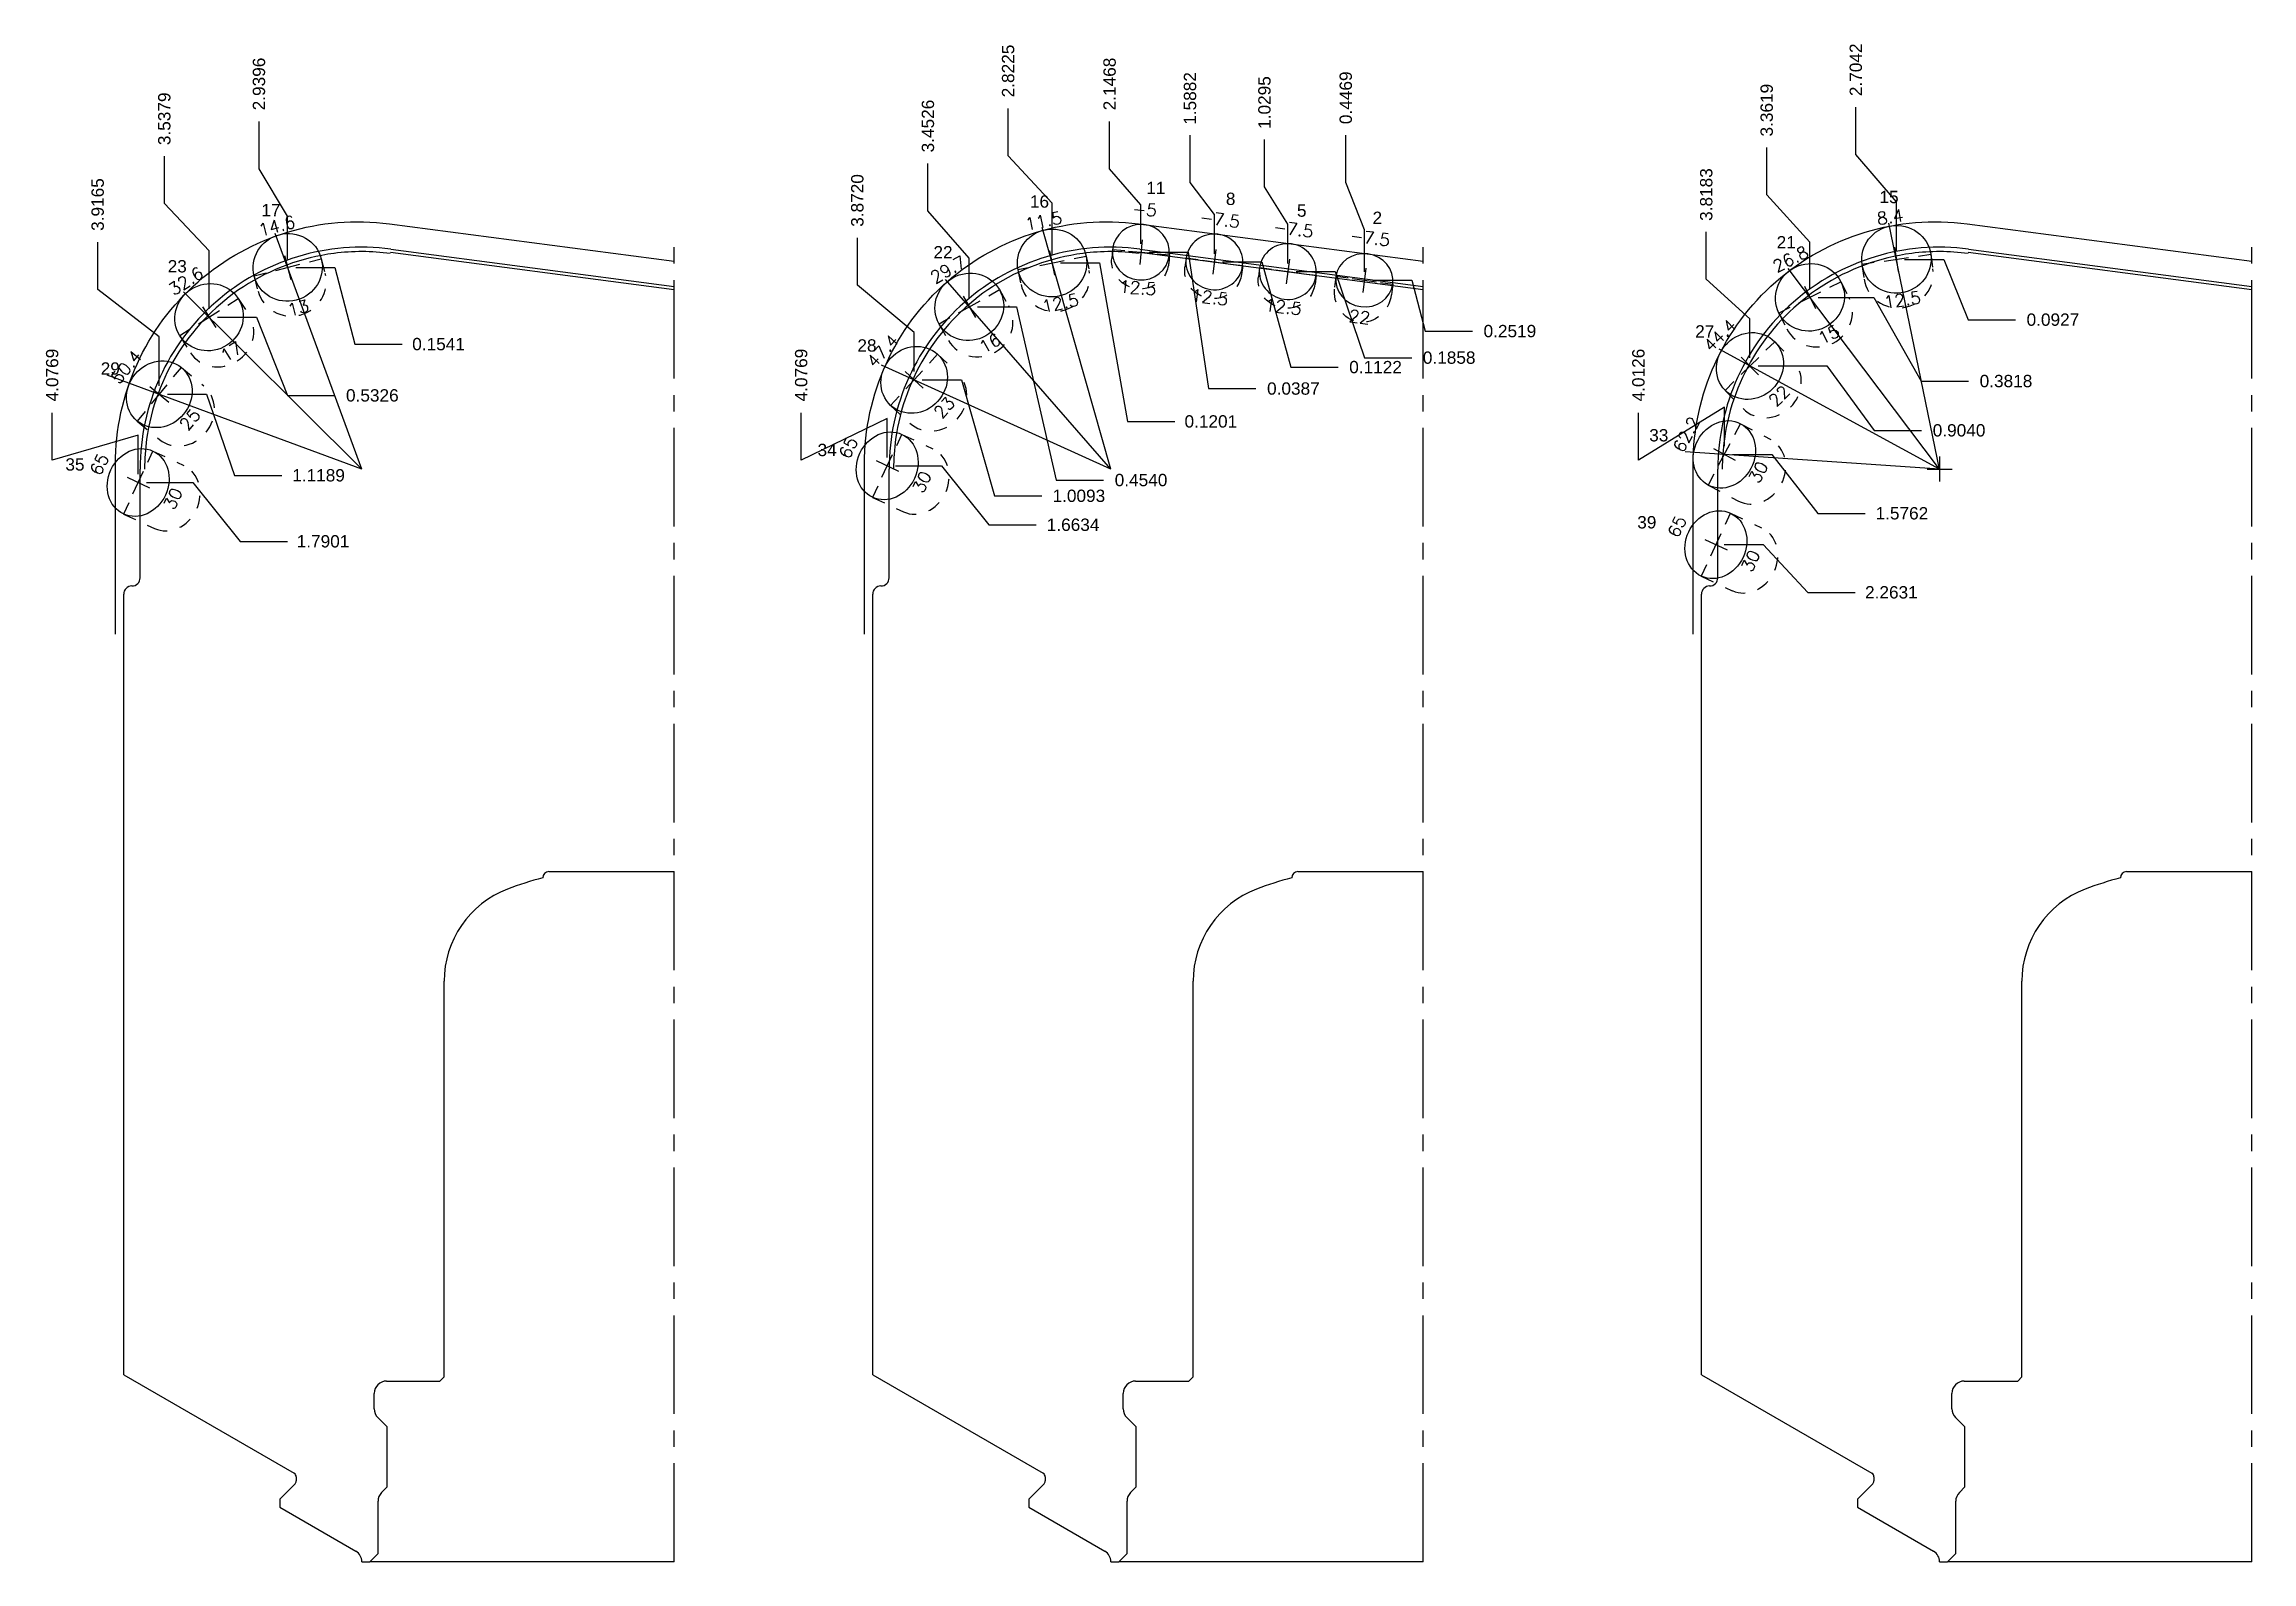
# Model space of a CAD drawing. Header units: inches. Extents: x 63.2 to 103.6, y -3.5 to 25.5.
# Drawn here: x 86.77 to 103.57, y 3.47 to 15.01 of the extents above; entities that cross this region are included whole.
import ezdxf
from ezdxf.enums import TextEntityAlignment as Align

# ---------------------------------------------------------------- set-up
doc = ezdxf.new("R2010")
doc.units = ezdxf.units.IN
doc.header["$MEASUREMENT"] = 0
doc.header["$PDMODE"] = 35
doc.linetypes.add('CENTER2', pattern=[1.125, 0.75, -0.125, 0.125, -0.125])
doc.linetypes.add('HIDDEN2', pattern=[0.1875, 0.125, -0.0625])
doc.layers.get('Defpoints').update_dxf_attribs({"color": 10})
for name, color, linetype, true_color in [('Blade_4', 7, 'Continuous', 0x00cccc), ('Blade_5', 7, 'Continuous', 0x0066cc), ('Blade_6', 7, 'Continuous', 0xc880f5)]:
    doc.layers.add(name, color=color, linetype=linetype, true_color=true_color)
doc.layers.add('CLine', color=5, linetype='CENTER2')
doc.styles.add('RomanS', font='romans')
doc.styles.get("Standard").update_dxf_attribs({"font": 'arial.ttf'})
doc.dimstyles.get("Standard").update_dxf_attribs({"dimtxt": 0.09375, "dimasz": 0.18, "dimexe": 0.18, "dimexo": 0.0625, "dimgap": 0.09, "dimtad": 0, "dimtih": 1, "dimtoh": 1, "dimdec": 4, "dimzin": 0, "dimdsep": 46, "dimtxsty": 'Standard', "dimcen": 0.09, "dimadec": 4, "dimazin": 0, "dimtfac": 1, "dimtdec": 4, "dimtofl": 0, "dimtmove": 0, "dimatfit": 3, "dimfxl": 1, "dimtolj": 1, "dimtzin": 0, "dimarcsym": 0})

msp = doc.modelspace()

# ---------------------------------------------------------------- texts
at = {"layer": 'Blade_4'}
for s, p in [('17', (88.42447, 13.70385)), ('23', (87.71132, 13.27679)), ('29', (87.20173, 12.4991)), ('35', (86.9331, 11.76933))]:
    msp.add_text(s, height=0.09375, dxfattribs=at).set_placement(p)
at = {"layer": 'Blade_5'}
for s, p in [('11', (95.15536, 13.87246)), ('16', (94.27047, 13.76923)), ('8', (95.76136, 13.78988)), ('5', (96.30194, 13.70041)), ('2', (96.87695, 13.64535)), ('22', (93.53665, 13.38346)), ('28', (92.9582, 12.6746)), ('34', (92.65503, 11.87961))]:
    msp.add_text(s, height=0.09375, dxfattribs=at).set_placement(p)
at = {"layer": 'Blade_6'}
for s, p in [('15', (100.73323, 13.80364)), ('21', (99.95122, 13.45917)), ('27', (99.33145, 12.78127)), ('33', (98.9818, 11.9915)), ('39', (98.89064, 11.32939))]:
    msp.add_text(s, height=0.09375, dxfattribs=at).set_placement(p)

# ---------------------------------------------------------------- blocks, each defined once
blk = doc.blocks.new('CMark')
at = {"layer": 'CLine'}
for p, q in [((-0.094, 0), (0.094, 0)), ((0, 0.094), (0, -0.094))]:
    blk.add_line(p, q, dxfattribs=at)
blk = doc.blocks.new('1313@13')
for p, q in [((-0.17, 0), (-0.265, 0)), ((0.171, 0), (0.264, 0))]:
    blk.add_line(p, q)
at = {"color": 8, "linetype": 'HIDDEN2', "ltscale": 0.5}
blk.add_line((-0.265, 0), (-0.265, -0.117), dxfattribs=at)
at = {"color": 8, "linetype": 'HIDDEN2', "ltscale": 0.5, "flags": 128}
blk.add_lwpolyline([(0.264, 0), (0.264, -0.117)], dxfattribs=at)
blk.add_ellipse((0, 0), major_axis=(0.264, 0), ratio=0.974367)
at = {"color": 8, "linetype": 'HIDDEN2', "ltscale": 0.5}
blk.add_ellipse((0, -0.117), major_axis=(0.264, 0), ratio=0.974367, start_param=3.141593, end_param=6.283185, dxfattribs=at)
blk.add_blockref('CMark', (0, 0))
at = {"style": 'RomanS'}
blk.add_text('13', height=0.094, dxfattribs=at).set_placement((0, -0.318), align=Align.MIDDLE_CENTER)
blk.add_attdef('ANG', text='', height=0.094, dxfattribs=at).set_placement((0, 0.251), align=Align.BOTTOM_CENTER)
blk = doc.blocks.new('1313@17')
for p, q in [((-0.17, 0), (-0.265, 0)), ((0.171, 0), (0.264, 0))]:
    blk.add_line(p, q)
at = {"color": 8, "linetype": 'HIDDEN2', "ltscale": 0.5}
blk.add_line((-0.265, 0), (-0.265, -0.152), dxfattribs=at)
at = {"color": 8, "linetype": 'HIDDEN2', "ltscale": 0.5, "flags": 128}
blk.add_lwpolyline([(0.264, 0), (0.264, -0.152)], dxfattribs=at)
blk.add_ellipse((0, 0), major_axis=(0.264, 0), ratio=0.956305)
at = {"color": 8, "linetype": 'HIDDEN2', "ltscale": 0.5}
blk.add_ellipse((0, -0.152), major_axis=(0.264, 0), ratio=0.92388, start_param=3.141593, end_param=6.283185, dxfattribs=at)
blk.add_blockref('CMark', (0, 0))
at = {"style": 'RomanS'}
blk.add_text('17', height=0.094, dxfattribs=at).set_placement((0, -0.311), align=Align.MIDDLE_CENTER)
blk.add_attdef('ANG', text='', height=0.094, dxfattribs=at).set_placement((0, 0.251), align=Align.BOTTOM_CENTER)
blk = doc.blocks.new('1313@25')
for p, q in [((-0.17, 0), (-0.265, 0)), ((0.171, 0), (0.264, 0))]:
    blk.add_line(p, q)
at = {"color": 8, "linetype": 'HIDDEN2', "ltscale": 0.5}
blk.add_line((-0.265, 0), (-0.265, -0.22), dxfattribs=at)
at = {"color": 8, "linetype": 'HIDDEN2', "ltscale": 0.5, "flags": 128}
blk.add_lwpolyline([(0.264, 0), (0.264, -0.22)], dxfattribs=at)
blk.add_ellipse((0, 0), major_axis=(0.264, 0), ratio=0.906308)
at = {"color": 8, "linetype": 'HIDDEN2', "ltscale": 0.5}
blk.add_ellipse((0, -0.22), major_axis=(0.264, 0), ratio=0.906308, start_param=3.141593, end_param=6.283185, dxfattribs=at)
blk.add_blockref('CMark', (0, 0))
at = {"style": 'RomanS'}
blk.add_text('25', height=0.094, dxfattribs=at).set_placement((0, -0.302), align=Align.MIDDLE_CENTER)
blk.add_attdef('ANG', text='', height=0.094, dxfattribs=at).set_placement((0, 0.251), align=Align.BOTTOM_CENTER)
blk = doc.blocks.new('1313@30')
for p, q in [((-0.17, 0), (-0.265, 0)), ((0.171, 0), (0.264, 0))]:
    blk.add_line(p, q)
at = {"color": 8, "linetype": 'HIDDEN2', "ltscale": 0.5}
blk.add_line((-0.265, 0), (-0.265, -0.26), dxfattribs=at)
at = {"color": 8, "linetype": 'HIDDEN2', "ltscale": 0.5, "flags": 128}
blk.add_lwpolyline([(0.264, 0), (0.264, -0.26)], dxfattribs=at)
blk.add_ellipse((0, 0), major_axis=(0.264, 0), ratio=0.866025)
at = {"color": 8, "linetype": 'HIDDEN2', "ltscale": 0.5}
blk.add_ellipse((0, -0.26), major_axis=(0.264, 0), ratio=0.866025, start_param=3.141593, end_param=6.283185, dxfattribs=at)
blk.add_blockref('CMark', (0, 0))
at = {"style": 'RomanS'}
blk.add_text('30', height=0.094, dxfattribs=at).set_placement((0, -0.292), align=Align.MIDDLE_CENTER)
blk.add_attdef('ANG', text='', height=0.094, dxfattribs=at).set_placement((0, 0.251), align=Align.BOTTOM_CENTER)
blk = doc.blocks.new('*D355')
at = {"layer": 'Blade_4', "color": 0, "lineweight": -2, "transparency": 16777216}
for p, q in [((86.833, 11.849), (86.833, 12.209)), ((87.487, 12.039), (86.833, 11.849)), ((87.487, 11.741), (87.487, 12.039))]:
    blk.add_line(p, q, dxfattribs=at)
at = {"layer": 'Defpoints', "color": 0, "transparency": 16777216}
for p in [(91.564, 13.469), (86.833, 12.209), (87.487, 11.679)]:
    blk.add_point(p, dxfattribs=at)
at = {"layer": 'Blade_4', "color": 0, "transparency": 16777216, "insert": (86.833, 12.496), "char_height": 0.0938, "attachment_point": 5, "rotation": 90}
blk.add_mtext('\\A1;4.0769', dxfattribs=at)
blk = doc.blocks.new('*D356')
at = {"layer": 'Blade_4', "color": 0, "lineweight": -2, "transparency": 16777216}
for p, q in [((87.55, 11.679), (87.902, 11.679)), ((87.902, 11.679), (88.262, 11.231)), ((88.262, 11.231), (88.622, 11.231))]:
    blk.add_line(p, q, dxfattribs=at)
at = {"layer": 'Defpoints', "color": 0, "transparency": 16777216}
for p in [(91.564, 13.469), (87.487, 11.679), (88.622, 11.231)]:
    blk.add_point(p, dxfattribs=at)
at = {"layer": 'Blade_4', "color": 0, "transparency": 16777216, "insert": (88.893, 11.231), "char_height": 0.0938, "attachment_point": 5}
blk.add_mtext('\\A1;1.7901', dxfattribs=at)
blk = doc.blocks.new('*D363')
at = {"layer": 'Blade_4', "color": 0, "lineweight": -2, "transparency": 16777216}
for p, q in [((88.406, 14.065), (88.406, 14.425)), ((88.624, 13.705), (88.406, 14.065)), ((88.624, 13.377), (88.624, 13.705))]:
    blk.add_line(p, q, dxfattribs=at)
at = {"layer": 'Defpoints', "color": 0, "transparency": 16777216}
for p in [(88.406, 14.425), (91.564, 13.469), (88.624, 13.315)]:
    blk.add_point(p, dxfattribs=at)
at = {"layer": 'Blade_4', "color": 0, "transparency": 16777216, "insert": (88.406, 14.71), "char_height": 0.0938, "attachment_point": 5, "rotation": 90}
blk.add_mtext('\\A1;2.9396', dxfattribs=at)
blk = doc.blocks.new('*D364')
at = {"layer": 'Blade_4', "color": 0, "lineweight": -2, "transparency": 16777216}
for p, q in [((87.686, 13.801), (87.686, 14.161)), ((88.026, 13.441), (87.686, 13.801)), ((88.026, 12.999), (88.026, 13.441))]:
    blk.add_line(p, q, dxfattribs=at)
at = {"layer": 'Defpoints', "color": 0, "transparency": 16777216}
for p in [(87.686, 14.161), (91.564, 13.469), (88.026, 12.936)]:
    blk.add_point(p, dxfattribs=at)
at = {"layer": 'Blade_4', "color": 0, "transparency": 16777216, "insert": (87.686, 14.445), "char_height": 0.0938, "attachment_point": 5, "rotation": 90}
blk.add_mtext('\\A1;3.5379', dxfattribs=at)
blk = doc.blocks.new('*D365')
at = {"layer": 'Blade_4', "color": 0, "lineweight": -2, "transparency": 16777216}
for p, q in [((87.179, 13.148), (87.179, 13.508)), ((87.647, 12.788), (87.179, 13.148)), ((87.647, 12.413), (87.647, 12.788))]:
    blk.add_line(p, q, dxfattribs=at)
at = {"layer": 'Defpoints', "color": 0, "transparency": 16777216}
for p in [(87.179, 13.508), (91.564, 13.469), (87.647, 12.35)]:
    blk.add_point(p, dxfattribs=at)
at = {"layer": 'Blade_4', "color": 0, "transparency": 16777216, "insert": (87.179, 13.793), "char_height": 0.0938, "attachment_point": 5, "rotation": 90}
blk.add_mtext('\\A1;3.9165', dxfattribs=at)
blk = doc.blocks.new('*D366')
at = {"layer": 'Blade_4', "color": 0, "lineweight": -2, "transparency": 16777216}
for p, q in [((88.687, 13.315), (88.984, 13.315)), ((88.984, 13.315), (89.136, 12.731)), ((89.136, 12.731), (89.496, 12.731))]:
    blk.add_line(p, q, dxfattribs=at)
at = {"layer": 'Defpoints', "color": 0, "transparency": 16777216}
for p in [(91.564, 13.469), (88.624, 13.315), (89.496, 12.731)]:
    blk.add_point(p, dxfattribs=at)
at = {"layer": 'Blade_4', "color": 0, "transparency": 16777216, "insert": (89.772, 12.731), "char_height": 0.0938, "attachment_point": 5}
blk.add_mtext('\\A1;0.1541', dxfattribs=at)
blk = doc.blocks.new('*D367')
at = {"layer": 'Blade_4', "color": 0, "lineweight": -2, "transparency": 16777216}
for p, q in [((88.089, 12.936), (88.386, 12.936)), ((88.386, 12.936), (88.624, 12.341)), ((88.624, 12.341), (88.984, 12.341))]:
    blk.add_line(p, q, dxfattribs=at)
at = {"layer": 'Defpoints', "color": 0, "transparency": 16777216}
for p in [(91.564, 13.469), (88.026, 12.936), (88.984, 12.341)]:
    blk.add_point(p, dxfattribs=at)
at = {"layer": 'Blade_4', "color": 0, "transparency": 16777216, "insert": (89.268, 12.341), "char_height": 0.0938, "attachment_point": 5}
blk.add_mtext('\\A1;0.5326', dxfattribs=at)
blk = doc.blocks.new('*D368')
at = {"layer": 'Blade_4', "color": 0, "lineweight": -2, "transparency": 16777216}
for p, q in [((87.71, 12.35), (88.007, 12.35)), ((88.007, 12.35), (88.219, 11.733)), ((88.219, 11.733), (88.579, 11.733))]:
    blk.add_line(p, q, dxfattribs=at)
at = {"layer": 'Defpoints', "color": 0, "transparency": 16777216}
for p in [(91.564, 13.469), (87.647, 12.35), (88.579, 11.733)]:
    blk.add_point(p, dxfattribs=at)
at = {"layer": 'Blade_4', "color": 0, "transparency": 16777216, "insert": (88.859, 11.733), "char_height": 0.0938, "attachment_point": 5}
blk.add_mtext('\\A1;1.1189', dxfattribs=at)
blk = doc.blocks.new('1108@12.5')
for p, q in [((-0.124, 0), (-0.218, 0)), ((0.124, 0), (0.218, 0))]:
    blk.add_line(p, q)
at = {"color": 8, "linetype": 'HIDDEN2', "ltscale": 0.5, "flags": 128}
for points in [[(-0.217, 0), (-0.217, -0.068)], [(0.218, 0), (0.218, -0.068)]]:
    blk.add_lwpolyline(points, dxfattribs=at)
at = {"extrusion": (0, 0, -1)}
blk.add_ellipse((0, 0), major_axis=(0.217, 0), ratio=0.976092, dxfattribs=at)
at = {"color": 8, "linetype": 'HIDDEN2', "ltscale": 0.5, "extrusion": (0, 0, -1)}
blk.add_ellipse((0, -0.068), major_axis=(0.217, 0), ratio=0.976092, start_param=0, end_param=3.141593, dxfattribs=at)
at = {"layer": 'CLine'}
blk.add_blockref('CMark', (0, 0), dxfattribs=at)
at = {"style": 'RomanS'}
blk.add_text('12.5', height=0.094, dxfattribs=at).set_placement((0, -0.271), align=Align.MIDDLE_CENTER)
blk.add_attdef('ANG', text='', height=0.094, dxfattribs=at).set_placement((0, 0.251), align=Align.BOTTOM_CENTER)
blk = doc.blocks.new('1108@22')
for p, q in [((-0.124, 0), (-0.218, 0)), ((0.124, 0), (0.218, 0))]:
    blk.add_line(p, q)
at = {"color": 8, "linetype": 'HIDDEN2', "ltscale": 0.5, "flags": 128}
for points in [[(-0.218, 0), (-0.218, -0.082)], [(0.218, 0), (0.218, -0.082)]]:
    blk.add_lwpolyline(points, dxfattribs=at)
at = {"extrusion": (0, 0, -1)}
blk.add_ellipse((0, 0), major_axis=(0.218, 0), ratio=0.92729, dxfattribs=at)
at = {"color": 8, "linetype": 'HIDDEN2', "ltscale": 0.5, "extrusion": (0, 0, -1)}
blk.add_ellipse((0, -0.082), major_axis=(0, -0.238), ratio=0.914141, start_param=-1.570796, end_param=1.570796, dxfattribs=at)
at = {"layer": 'CLine'}
blk.add_blockref('CMark', (0, 0), dxfattribs=at)
at = {"style": 'RomanS'}
blk.add_text('22', height=0.094, dxfattribs=at).set_placement((0, -0.281), align=Align.MIDDLE_CENTER)
blk.add_attdef('ANG', text='', height=0.094, dxfattribs=at).set_placement((0, 0.251), align=Align.BOTTOM_CENTER)
blk = doc.blocks.new('1313@12.5')
for p, q in [((-0.17, 0), (-0.265, 0)), ((0.171, 0), (0.264, 0))]:
    blk.add_line(p, q)
at = {"color": 8, "linetype": 'HIDDEN2', "ltscale": 0.5}
blk.add_line((-0.265, 0), (-0.265, -0.113), dxfattribs=at)
at = {"color": 8, "linetype": 'HIDDEN2', "ltscale": 0.5, "flags": 128}
blk.add_lwpolyline([(0.264, 0), (0.264, -0.113)], dxfattribs=at)
blk.add_ellipse((0, 0), major_axis=(0.264, 0), ratio=0.976181)
at = {"color": 8, "linetype": 'HIDDEN2', "ltscale": 0.5}
blk.add_ellipse((0, -0.113), major_axis=(0.264, 0), ratio=0.976181, start_param=3.141593, end_param=6.283185, dxfattribs=at)
blk.add_blockref('CMark', (0, 0))
at = {"style": 'RomanS'}
blk.add_text('12.5', height=0.094, dxfattribs=at).set_placement((0, -0.311), align=Align.MIDDLE_CENTER)
blk.add_attdef('ANG', text='', height=0.094, dxfattribs=at).set_placement((0, 0.251), align=Align.BOTTOM_CENTER)
blk = doc.blocks.new('1313@16')
for p, q in [((-0.17, 0), (-0.265, 0)), ((0.171, 0), (0.264, 0))]:
    blk.add_line(p, q)
at = {"color": 8, "linetype": 'HIDDEN2', "ltscale": 0.5}
blk.add_line((-0.265, 0), (-0.265, -0.143), dxfattribs=at)
at = {"color": 8, "linetype": 'HIDDEN2', "ltscale": 0.5, "flags": 128}
blk.add_lwpolyline([(0.264, 0), (0.264, -0.143)], dxfattribs=at)
blk.add_ellipse((0, 0), major_axis=(0.264, 0), ratio=0.961262)
at = {"color": 8, "linetype": 'HIDDEN2', "ltscale": 0.5}
blk.add_ellipse((0, -0.143), major_axis=(0.264, 0), ratio=0.961262, start_param=3.141593, end_param=6.283185, dxfattribs=at)
blk.add_blockref('CMark', (0, 0))
at = {"style": 'RomanS'}
blk.add_text('16', height=0.094, dxfattribs=at).set_placement((0, -0.318), align=Align.MIDDLE_CENTER)
blk.add_attdef('ANG', text='', height=0.094, dxfattribs=at).set_placement((0, 0.251), align=Align.BOTTOM_CENTER)
blk = doc.blocks.new('*D371')
at = {"layer": 'Blade_5', "color": 0, "lineweight": -2, "transparency": 16777216}
for p, q in [((92.531, 11.849), (92.531, 12.209)), ((93.185, 12.166), (92.531, 11.849)), ((93.185, 11.868), (93.185, 12.166))]:
    blk.add_line(p, q, dxfattribs=at)
at = {"layer": 'Defpoints', "color": 0, "transparency": 16777216}
for p in [(97.262, 13.469), (92.531, 12.209), (93.185, 11.806)]:
    blk.add_point(p, dxfattribs=at)
at = {"layer": 'Blade_5', "color": 0, "transparency": 16777216, "insert": (92.531, 12.496), "char_height": 0.0938, "attachment_point": 5, "rotation": 90}
blk.add_mtext('\\A1;4.0769', dxfattribs=at)
blk = doc.blocks.new('*D372')
at = {"layer": 'Blade_5', "color": 0, "lineweight": -2, "transparency": 16777216}
for p, q in [((93.247, 11.806), (93.599, 11.806)), ((93.599, 11.806), (93.959, 11.357)), ((93.959, 11.357), (94.319, 11.357))]:
    blk.add_line(p, q, dxfattribs=at)
at = {"layer": 'Defpoints', "color": 0, "transparency": 16777216}
for p in [(97.262, 13.469), (93.185, 11.806), (94.319, 11.357)]:
    blk.add_point(p, dxfattribs=at)
at = {"layer": 'Blade_5', "color": 0, "transparency": 16777216, "insert": (94.599, 11.357), "char_height": 0.0938, "attachment_point": 5}
blk.add_mtext('\\A1;1.6634', dxfattribs=at)
blk = doc.blocks.new('*D379')
at = {"layer": 'Blade_5', "color": 0, "lineweight": -2, "transparency": 16777216}
for p, q in [((94.105, 14.164), (94.105, 14.524)), ((94.439, 13.804), (94.105, 14.164)), ((94.439, 13.411), (94.439, 13.804))]:
    blk.add_line(p, q, dxfattribs=at)
at = {"layer": 'Defpoints', "color": 0, "transparency": 16777216}
for p in [(94.105, 14.524), (97.262, 13.469), (94.439, 13.349)]:
    blk.add_point(p, dxfattribs=at)
at = {"layer": 'Blade_5', "color": 0, "transparency": 16777216, "insert": (94.105, 14.809), "char_height": 0.0938, "attachment_point": 5, "rotation": 90}
blk.add_mtext('\\A1;2.8225', dxfattribs=at)
blk = doc.blocks.new('*D380')
at = {"layer": 'Blade_5', "color": 0, "lineweight": -2, "transparency": 16777216}
for p, q in [((93.495, 13.746), (93.495, 14.106)), ((93.809, 13.386), (93.495, 13.746)), ((93.809, 13.077), (93.809, 13.386))]:
    blk.add_line(p, q, dxfattribs=at)
at = {"layer": 'Defpoints', "color": 0, "transparency": 16777216}
for p in [(93.495, 14.106), (97.262, 13.469), (93.809, 13.015)]:
    blk.add_point(p, dxfattribs=at)
at = {"layer": 'Blade_5', "color": 0, "transparency": 16777216, "insert": (93.495, 14.39), "char_height": 0.0938, "attachment_point": 5, "rotation": 90}
blk.add_mtext('\\A1;3.4526', dxfattribs=at)
blk = doc.blocks.new('*D381')
at = {"layer": 'Blade_5', "color": 0, "lineweight": -2, "transparency": 16777216}
for p, q in [((92.958, 13.179), (92.958, 13.539)), ((93.39, 12.82), (92.958, 13.179)), ((93.39, 12.522), (93.39, 12.82))]:
    blk.add_line(p, q, dxfattribs=at)
at = {"layer": 'Defpoints', "color": 0, "transparency": 16777216}
for p in [(92.958, 13.539), (97.262, 13.469), (93.39, 12.46)]:
    blk.add_point(p, dxfattribs=at)
at = {"layer": 'Blade_5', "color": 0, "transparency": 16777216, "insert": (92.958, 13.824), "char_height": 0.0938, "attachment_point": 5, "rotation": 90}
blk.add_mtext('\\A1;3.8720', dxfattribs=at)
blk = doc.blocks.new('*D382')
at = {"layer": 'Blade_5', "color": 0, "lineweight": -2, "transparency": 16777216}
for p, q in [((96.674, 13.96), (96.674, 14.32)), ((96.815, 13.6), (96.674, 13.96)), ((96.815, 13.28), (96.815, 13.6))]:
    blk.add_line(p, q, dxfattribs=at)
at = {"layer": 'Defpoints', "color": 0, "transparency": 16777216}
for p in [(96.674, 14.32), (97.262, 13.469), (96.815, 13.217)]:
    blk.add_point(p, dxfattribs=at)
at = {"layer": 'Blade_5', "color": 0, "transparency": 16777216, "insert": (96.674, 14.605), "char_height": 0.0938, "attachment_point": 5, "rotation": 90}
blk.add_mtext('\\A1;0.4469', dxfattribs=at)
blk = doc.blocks.new('*D384')
at = {"layer": 'Blade_5', "color": 0, "lineweight": -2, "transparency": 16777216}
for p, q in [((95.489, 13.96), (95.489, 14.32)), ((95.674, 13.717), (95.489, 13.96)), ((95.674, 13.419), (95.674, 13.717))]:
    blk.add_line(p, q, dxfattribs=at)
at = {"layer": 'Defpoints', "color": 0, "transparency": 16777216}
for p in [(95.489, 14.32), (97.262, 13.469), (95.674, 13.357)]:
    blk.add_point(p, dxfattribs=at)
at = {"layer": 'Blade_5', "color": 0, "transparency": 16777216, "insert": (95.489, 14.6), "char_height": 0.0938, "attachment_point": 5, "rotation": 90}
blk.add_mtext('\\A1;1.5882', dxfattribs=at)
blk = doc.blocks.new('*D385')
at = {"layer": 'Blade_5', "color": 0, "lineweight": -2, "transparency": 16777216}
for p, q in [((94.877, 14.064), (94.877, 14.424)), ((95.115, 13.79), (94.877, 14.064)), ((95.115, 13.493), (95.115, 13.79))]:
    blk.add_line(p, q, dxfattribs=at)
at = {"layer": 'Defpoints', "color": 0, "transparency": 16777216}
for p in [(94.877, 14.424), (97.262, 13.469), (95.115, 13.43)]:
    blk.add_point(p, dxfattribs=at)
at = {"layer": 'Blade_5', "color": 0, "transparency": 16777216, "insert": (94.877, 14.71), "char_height": 0.0938, "attachment_point": 5, "rotation": 90}
blk.add_mtext('\\A1;2.1468', dxfattribs=at)
blk = doc.blocks.new('*D386')
at = {"layer": 'Blade_5', "color": 0, "lineweight": -2, "transparency": 16777216}
for p, q in [((96.877, 13.217), (97.175, 13.217)), ((97.175, 13.217), (97.278, 12.83)), ((97.278, 12.83), (97.638, 12.83))]:
    blk.add_line(p, q, dxfattribs=at)
at = {"layer": 'Defpoints', "color": 0, "transparency": 16777216}
for p in [(97.262, 13.469), (96.815, 13.217), (97.638, 12.83)]:
    blk.add_point(p, dxfattribs=at)
at = {"layer": 'Blade_5', "color": 0, "transparency": 16777216, "insert": (97.922, 12.83), "char_height": 0.0938, "attachment_point": 5}
blk.add_mtext('\\A1;0.2519', dxfattribs=at)
blk = doc.blocks.new('*D387')
at = {"layer": 'Blade_5', "color": 0, "lineweight": -2, "transparency": 16777216}
for p, q in [((96.295, 13.283), (96.592, 13.283)), ((96.592, 13.283), (96.815, 12.628)), ((96.815, 12.628), (97.175, 12.628))]:
    blk.add_line(p, q, dxfattribs=at)
at = {"layer": 'Defpoints', "color": 0, "transparency": 16777216}
for p in [(97.262, 13.469), (96.232, 13.283), (97.175, 12.628)]:
    blk.add_point(p, dxfattribs=at)
at = {"layer": 'Blade_5', "color": 0, "transparency": 16777216, "insert": (97.46, 12.628), "char_height": 0.0938, "attachment_point": 5}
blk.add_mtext('\\A1;0.1858', dxfattribs=at)
blk = doc.blocks.new('*D388')
at = {"layer": 'Blade_5', "color": 0, "lineweight": -2, "transparency": 16777216}
for p, q in [((95.736, 13.357), (96.034, 13.357)), ((96.034, 13.357), (96.256, 12.556)), ((96.256, 12.556), (96.616, 12.556))]:
    blk.add_line(p, q, dxfattribs=at)
at = {"layer": 'Defpoints', "color": 0, "transparency": 16777216}
for p in [(97.262, 13.469), (95.674, 13.357), (96.616, 12.556)]:
    blk.add_point(p, dxfattribs=at)
at = {"layer": 'Blade_5', "color": 0, "transparency": 16777216, "insert": (96.9, 12.556), "char_height": 0.0938, "attachment_point": 5}
blk.add_mtext('\\A1;0.1122', dxfattribs=at)
blk = doc.blocks.new('*D389')
at = {"layer": 'Blade_5', "color": 0, "lineweight": -2, "transparency": 16777216}
for p, q in [((95.178, 13.43), (95.475, 13.43)), ((95.475, 13.43), (95.63, 12.393)), ((95.63, 12.393), (95.99, 12.393))]:
    blk.add_line(p, q, dxfattribs=at)
at = {"layer": 'Defpoints', "color": 0, "transparency": 16777216}
for p in [(97.262, 13.469), (95.115, 13.43), (95.99, 12.393)]:
    blk.add_point(p, dxfattribs=at)
at = {"layer": 'Blade_5', "color": 0, "transparency": 16777216, "insert": (96.275, 12.393), "char_height": 0.0938, "attachment_point": 5}
blk.add_mtext('\\A1;0.0387', dxfattribs=at)
blk = doc.blocks.new('*D390')
at = {"layer": 'Blade_5', "color": 0, "lineweight": -2, "transparency": 16777216}
for p, q in [((94.502, 13.349), (94.799, 13.349)), ((94.799, 13.349), (95.012, 12.143)), ((95.012, 12.143), (95.372, 12.143))]:
    blk.add_line(p, q, dxfattribs=at)
at = {"layer": 'Defpoints', "color": 0, "transparency": 16777216}
for p in [(97.262, 13.469), (94.439, 13.349), (95.372, 12.143)]:
    blk.add_point(p, dxfattribs=at)
at = {"layer": 'Blade_5', "color": 0, "transparency": 16777216, "insert": (95.647, 12.143), "char_height": 0.0938, "attachment_point": 5}
blk.add_mtext('\\A1;0.1201', dxfattribs=at)
blk = doc.blocks.new('*D391')
at = {"layer": 'Blade_5', "color": 0, "lineweight": -2, "transparency": 16777216}
for p, q in [((93.872, 13.015), (94.169, 13.015)), ((94.169, 13.015), (94.471, 11.697)), ((94.471, 11.697), (94.831, 11.697))]:
    blk.add_line(p, q, dxfattribs=at)
at = {"layer": 'Defpoints', "color": 0, "transparency": 16777216}
for p in [(97.262, 13.469), (93.809, 13.015), (94.831, 11.697)]:
    blk.add_point(p, dxfattribs=at)
at = {"layer": 'Blade_5', "color": 0, "transparency": 16777216, "insert": (95.116, 11.697), "char_height": 0.0938, "attachment_point": 5}
blk.add_mtext('\\A1;0.4540', dxfattribs=at)
blk = doc.blocks.new('*D392')
at = {"layer": 'Blade_5', "color": 0, "lineweight": -2, "transparency": 16777216}
for p, q in [((93.452, 12.46), (93.75, 12.46)), ((93.75, 12.46), (94.002, 11.577)), ((94.002, 11.577), (94.362, 11.577))]:
    blk.add_line(p, q, dxfattribs=at)
at = {"layer": 'Defpoints', "color": 0, "transparency": 16777216}
for p in [(97.262, 13.469), (93.39, 12.46), (94.362, 11.577)]:
    blk.add_point(p, dxfattribs=at)
at = {"layer": 'Blade_5', "color": 0, "transparency": 16777216, "insert": (94.643, 11.577), "char_height": 0.0938, "attachment_point": 5}
blk.add_mtext('\\A1;1.0093', dxfattribs=at)
blk = doc.blocks.new('1313@23')
for p, q in [((-0.17, 0), (-0.265, 0)), ((0.171, 0), (0.264, 0))]:
    blk.add_line(p, q)
at = {"color": 8, "linetype": 'HIDDEN2', "ltscale": 0.5}
blk.add_line((-0.265, 0), (-0.265, -0.199), dxfattribs=at)
at = {"color": 8, "linetype": 'HIDDEN2', "ltscale": 0.5, "flags": 128}
blk.add_lwpolyline([(0.264, 0), (0.264, -0.199)], dxfattribs=at)
blk.add_ellipse((0, 0), major_axis=(0.264, 0), ratio=0.920505)
at = {"color": 8, "linetype": 'HIDDEN2', "ltscale": 0.5}
blk.add_ellipse((0, -0.199), major_axis=(0.264, 0), ratio=0.92388, start_param=3.141593, end_param=6.283185, dxfattribs=at)
blk.add_blockref('CMark', (0, 0))
at = {"style": 'RomanS'}
blk.add_text('23', height=0.094, dxfattribs=at).set_placement((0, -0.311), align=Align.MIDDLE_CENTER)
blk.add_attdef('ANG', text='', height=0.094, dxfattribs=at).set_placement((0, 0.251), align=Align.BOTTOM_CENTER)
blk = doc.blocks.new('1313@15')
for p, q in [((-0.17, 0), (-0.265, 0)), ((0.171, 0), (0.264, 0))]:
    blk.add_line(p, q)
at = {"color": 8, "linetype": 'HIDDEN2', "ltscale": 0.5}
blk.add_line((-0.265, 0), (-0.265, -0.135), dxfattribs=at)
at = {"color": 8, "linetype": 'HIDDEN2', "ltscale": 0.5, "flags": 128}
blk.add_lwpolyline([(0.264, 0), (0.264, -0.135)], dxfattribs=at)
blk.add_ellipse((0, 0), major_axis=(0.264, 0), ratio=0.965926)
at = {"color": 8, "linetype": 'HIDDEN2', "ltscale": 0.5}
blk.add_ellipse((0, -0.135), major_axis=(0.264, 0), ratio=0.965926, start_param=3.141593, end_param=6.283185, dxfattribs=at)
blk.add_blockref('CMark', (0, 0))
at = {"style": 'RomanS'}
blk.add_text('15', height=0.094, dxfattribs=at).set_placement((0, -0.318), align=Align.MIDDLE_CENTER)
blk.add_attdef('ANG', text='', height=0.094, dxfattribs=at).set_placement((0, 0.251), align=Align.BOTTOM_CENTER)
blk = doc.blocks.new('1313@22')
for p, q in [((-0.17, 0), (-0.265, 0)), ((0.171, 0), (0.264, 0))]:
    blk.add_line(p, q)
at = {"color": 8, "linetype": 'HIDDEN2', "ltscale": 0.5}
blk.add_line((-0.265, 0), (-0.265, -0.195), dxfattribs=at)
at = {"color": 8, "linetype": 'HIDDEN2', "ltscale": 0.5, "flags": 128}
blk.add_lwpolyline([(0.264, 0), (0.264, -0.195)], dxfattribs=at)
blk.add_ellipse((0, 0), major_axis=(0.264, 0), ratio=0.927184)
at = {"color": 8, "linetype": 'HIDDEN2', "ltscale": 0.5}
blk.add_ellipse((0, -0.195), major_axis=(0.264, 0), ratio=0.927184, start_param=3.141593, end_param=6.283185, dxfattribs=at)
blk.add_blockref('CMark', (0, 0))
at = {"style": 'RomanS'}
blk.add_text('22', height=0.094, dxfattribs=at).set_placement((0, -0.318), align=Align.MIDDLE_CENTER)
blk.add_attdef('ANG', text='', height=0.094, dxfattribs=at).set_placement((0, 0.251), align=Align.BOTTOM_CENTER)
blk = doc.blocks.new('*D395')
at = {"layer": 'Blade_6', "color": 0, "lineweight": -2, "transparency": 16777216}
for p, q in [((99.554, 12.253), (98.9, 11.849)), ((98.9, 11.849), (98.9, 12.209)), ((99.554, 11.955), (99.554, 12.253))]:
    blk.add_line(p, q, dxfattribs=at)
at = {"layer": 'Defpoints', "color": 0, "transparency": 16777216}
for p in [(103.566, 13.469), (98.9, 12.209), (99.554, 11.893)]:
    blk.add_point(p, dxfattribs=at)
at = {"layer": 'Blade_6', "color": 0, "transparency": 16777216, "insert": (98.9, 12.496), "char_height": 0.0938, "attachment_point": 5, "rotation": 90}
blk.add_mtext('\\A1;4.0126', dxfattribs=at)
blk = doc.blocks.new('*D396')
at = {"layer": 'Blade_6', "color": 0, "lineweight": -2, "transparency": 16777216}
for p, q in [((99.616, 11.893), (99.914, 11.893)), ((99.914, 11.893), (100.264, 11.444)), ((100.264, 11.444), (100.624, 11.444))]:
    blk.add_line(p, q, dxfattribs=at)
at = {"layer": 'Defpoints', "color": 0, "transparency": 16777216}
for p in [(103.566, 13.469), (99.554, 11.893), (100.624, 11.444)]:
    blk.add_point(p, dxfattribs=at)
at = {"layer": 'Blade_6', "color": 0, "transparency": 16777216, "insert": (100.904, 11.444), "char_height": 0.0938, "attachment_point": 5}
blk.add_mtext('\\A1;1.5762', dxfattribs=at)
blk = doc.blocks.new('*D404')
at = {"layer": 'Blade_6', "color": 0, "lineweight": -2, "transparency": 16777216}
for p, q in [((100.554, 14.173), (100.554, 14.533)), ((100.862, 13.813), (100.554, 14.173)), ((100.862, 13.439), (100.862, 13.813))]:
    blk.add_line(p, q, dxfattribs=at)
at = {"layer": 'Defpoints', "color": 0, "transparency": 16777216}
for p in [(100.554, 14.533), (103.566, 13.469), (100.862, 13.376)]:
    blk.add_point(p, dxfattribs=at)
at = {"layer": 'Blade_6', "color": 0, "transparency": 16777216, "insert": (100.554, 14.818), "char_height": 0.0938, "attachment_point": 5, "rotation": 90}
blk.add_mtext('\\A1;2.7042', dxfattribs=at)
blk = doc.blocks.new('*D405')
at = {"layer": 'Blade_6', "color": 0, "lineweight": -2, "transparency": 16777216}
for p, q in [((99.876, 13.866), (99.876, 14.226)), ((100.204, 13.506), (99.876, 13.866)), ((100.204, 13.15), (100.204, 13.506))]:
    blk.add_line(p, q, dxfattribs=at)
at = {"layer": 'Defpoints', "color": 0, "transparency": 16777216}
for p in [(99.876, 14.226), (103.566, 13.469), (100.204, 13.087)]:
    blk.add_point(p, dxfattribs=at)
at = {"layer": 'Blade_6', "color": 0, "transparency": 16777216, "insert": (99.876, 14.511), "char_height": 0.0938, "attachment_point": 5, "rotation": 90}
blk.add_mtext('\\A1;3.3619', dxfattribs=at)
blk = doc.blocks.new('*D406')
at = {"layer": 'Blade_6', "color": 0, "lineweight": -2, "transparency": 16777216}
for p, q in [((99.416, 13.225), (99.416, 13.585)), ((99.748, 12.925), (99.416, 13.225)), ((99.748, 12.627), (99.748, 12.925))]:
    blk.add_line(p, q, dxfattribs=at)
at = {"layer": 'Defpoints', "color": 0, "transparency": 16777216}
for p in [(99.416, 13.585), (103.566, 13.469), (99.748, 12.565)]:
    blk.add_point(p, dxfattribs=at)
at = {"layer": 'Blade_6', "color": 0, "transparency": 16777216, "insert": (99.416, 13.869), "char_height": 0.0938, "attachment_point": 5, "rotation": 90}
blk.add_mtext('\\A1;3.8183', dxfattribs=at)
blk = doc.blocks.new('*D407')
at = {"layer": 'Blade_6', "color": 0, "lineweight": -2, "transparency": 16777216}
for p, q in [((100.925, 13.376), (101.222, 13.376)), ((101.222, 13.376), (101.408, 12.917)), ((101.408, 12.917), (101.768, 12.917))]:
    blk.add_line(p, q, dxfattribs=at)
at = {"layer": 'Defpoints', "color": 0, "transparency": 16777216}
for p in [(103.566, 13.469), (100.862, 13.376), (101.768, 12.917)]:
    blk.add_point(p, dxfattribs=at)
at = {"layer": 'Blade_6', "color": 0, "transparency": 16777216, "insert": (102.053, 12.917), "char_height": 0.0938, "attachment_point": 5}
blk.add_mtext('\\A1;0.0927', dxfattribs=at)
blk = doc.blocks.new('*D408')
at = {"layer": 'Blade_6', "color": 0, "lineweight": -2, "transparency": 16777216}
for p, q in [((100.267, 13.087), (100.691, 13.087)), ((100.691, 13.087), (101.051, 12.45)), ((101.051, 12.45), (101.411, 12.45))]:
    blk.add_line(p, q, dxfattribs=at)
at = {"layer": 'Defpoints', "color": 0, "transparency": 16777216}
for p in [(103.566, 13.469), (100.204, 13.087), (101.411, 12.45)]:
    blk.add_point(p, dxfattribs=at)
at = {"layer": 'Blade_6', "color": 0, "transparency": 16777216, "insert": (101.696, 12.45), "char_height": 0.0938, "attachment_point": 5}
blk.add_mtext('\\A1;0.3818', dxfattribs=at)
blk = doc.blocks.new('*D409')
at = {"layer": 'Blade_6', "color": 0, "lineweight": -2, "transparency": 16777216}
for p, q in [((99.81, 12.565), (100.334, 12.565)), ((100.334, 12.565), (100.694, 12.075)), ((100.694, 12.075), (101.054, 12.075))]:
    blk.add_line(p, q, dxfattribs=at)
at = {"layer": 'Defpoints', "color": 0, "transparency": 16777216}
for p in [(103.566, 13.469), (99.748, 12.565), (101.054, 12.075)]:
    blk.add_point(p, dxfattribs=at)
at = {"layer": 'Blade_6', "color": 0, "transparency": 16777216, "insert": (101.339, 12.075), "char_height": 0.0938, "attachment_point": 5}
blk.add_mtext('\\A1;0.9040', dxfattribs=at)
blk = doc.blocks.new('*D441')
at = {"layer": 'Blade_6', "color": 0, "lineweight": -2, "transparency": 16777216}
for p, q in [((99.552, 11.206), (99.849, 11.206)), ((99.849, 11.206), (100.188, 10.843)), ((100.188, 10.843), (100.548, 10.843))]:
    blk.add_line(p, q, dxfattribs=at)
at = {"layer": 'Defpoints', "color": 0, "transparency": 16777216}
for p in [(103.566, 13.469), (99.489, 11.206), (100.548, 10.843)]:
    blk.add_point(p, dxfattribs=at)
at = {"layer": 'Blade_6', "color": 0, "transparency": 16777216, "insert": (100.824, 10.843), "char_height": 0.0938, "attachment_point": 5}
blk.add_mtext('\\A1;2.2631', dxfattribs=at)

# ---------------------------------------------------------------- dimensions: what is measured, and where the dimension line sits
at = {"layer": 'Blade_4'}
for feature_location, offset, dtype, picture, middle in [((88.62438, 13.31485), (-0.21852, 1.11018), 1, '*D363', (88.40587, 14.7104)), ((88.02603, 12.93629), (-0.33975, 1.22445), 1, '*D364', (87.68628, 14.4454)), ((87.64743, 12.35), (-0.46865, 1.15809), 1, '*D365', (87.17878, 13.79302)), ((87.48701, 11.67883), (-0.65398, 0.53066), 1, '*D355', (86.83303, 12.49606)), ((87.48701, 11.67883), (1.13453, -0.44829), 0, '*D356', (88.89268, 11.23054)), ((87.64743, 12.35), (0.93114, -0.61713), 0, '*D368', (88.85885, 11.73287)), ((88.02603, 12.93629), (0.95754, -0.59506), 0, '*D367', (89.26814, 12.34122)), ((88.62438, 13.31485), (0.87168, -0.58345), 0, '*D366', (89.77161, 12.7314))]:
    dim = msp.add_ordinate_dim(feature_location=feature_location, offset=offset, dtype=dtype, origin=(91.56395, 13.46893), dimstyle='Standard', dxfattribs=at)
    dim.commit()
    dim.dimension.update_dxf_attribs({"geometry": picture, "text_midpoint": middle})
at = {"layer": 'Blade_5'}
for feature_location, offset, dtype, origin, picture, middle in [((94.43936, 13.34879), (-0.3347, 1.17485), 1, (97.26189, 13.46893), '*D379', (94.10466, 14.8094)), ((95.1151, 13.43025), (-0.23846, 0.99421), 1, (97.26189, 13.46893), '*D385', (94.87664, 14.70996)), ((95.673744, 13.356707), (-0.184997, 0.963634), 1, (97.261895, 13.468935), '*D384', (95.488747, 14.600048)), ((96.81498, 13.21705), (-0.14108, 1.10329), 1, (97.26189, 13.46893), '*D382', (96.67389, 14.60504)), ((93.80933, 13.01493), (-0.31398, 1.09065), 1, (97.26189, 13.46893), '*D380', (93.49535, 14.39012)), ((93.3899, 12.4596), (-0.43235, 1.0798), 1, (97.26189, 13.46893), '*D381', (92.95754, 13.82381)), ((93.18495, 11.80553), (-0.65398, 0.40396), 1, (97.26189, 13.46893), '*D371', (92.53097, 12.49606)), ((93.18495, 11.80553), (1.13453, -0.44829), 0, (97.26189, 13.46893), '*D372', (94.59948, 11.35724)), ((93.3899, 12.4596), (0.97254, -0.88301), 0, (97.26189, 13.46893), '*D392', (94.64263, 11.57659)), ((93.80933, 13.01493), (1.02196, -1.31746), 0, (97.26189, 13.46893), '*D391', (95.11573, 11.69747)), ((94.43936, 13.34879), (0.93241, -1.20578), 0, (97.26189, 13.46893), '*D390', (95.64732, 12.14301)), ((95.1151, 13.43025), (0.87529, -1.03734), 0, (97.26189, 13.46893), '*D389', (96.27499, 12.39291)), ((95.67374, 13.35671), (0.94178, -0.8011), 0, (97.26189, 13.46893), '*D388', (96.89964, 12.55561)), ((96.23239, 13.28316), (0.94291, -0.65486), 0, (97.26189, 13.46893), '*D387', (97.46, 12.6283)), ((96.81498, 13.21705), (0.82266, -0.387), 0, (97.26189, 13.46893), '*D386', (97.92233, 12.83005))]:
    dim = msp.add_ordinate_dim(feature_location=feature_location, offset=offset, dtype=dtype, origin=origin, dimstyle='Standard', dxfattribs=at)
    dim.commit()
    dim.dimension.update_dxf_attribs({"geometry": picture, "text_midpoint": middle})
msp.add_ordinate_dim(feature_location=(96.23239, 13.28316), offset=(-0.17712, 1.00464), dtype=1, origin=(97.26189, 13.46893), dimstyle='Standard', dxfattribs=at).render()
at = {"layer": 'Blade_6'}
for feature_location, offset, dtype, origin, picture, middle in [((100.86206, 13.37619), (-0.30833, 1.1567), 1, (103.56628, 13.46893), '*D404', (100.55373, 14.8178)), ((100.20442, 13.08716), (-0.32868, 1.13876), 1, (103.56628, 13.46893), '*D405', (99.87574, 14.51058)), ((99.748, 12.56497), (-0.33229, 1.01993), 1, (103.56628, 13.46893), '*D406', (99.4157, 13.86947)), ((99.55369, 11.89275), (-0.65398, 0.31673), 1, (103.56628, 13.46893), '*D395', (98.89971, 12.49593)), ((99.489331, 11.205877), (1.058681, -0.362806), 0, (103.566276, 13.468935), '*D441', (100.824361, 10.843071)), ((99.55369, 11.89275), (1.07017, -0.44829), 0, (103.56628, 13.46893), '*D396', (100.90357, 11.44446)), ((99.748, 12.56497), (1.3064, -0.48973), 0, (103.56628, 13.46893), '*D409', (101.33883, 12.07525)), ((100.20442, 13.08716), (1.20682, -0.63725), 0, (103.56628, 13.46893), '*D408', (101.69593, 12.44991)), ((100.86206, 13.37619), (0.90601, -0.45914), 0, (103.56628, 13.46893), '*D407', (102.05267, 12.91705))]:
    dim = msp.add_ordinate_dim(feature_location=feature_location, offset=offset, dtype=dtype, origin=origin, dimstyle='Standard', dxfattribs=at)
    dim.commit()
    dim.dimension.update_dxf_attribs({"geometry": picture, "text_midpoint": middle})

# ---------------------------------------------------------------- linework, layer by layer
for p, q in [((89.40922, 13.4545), (91.56395, 13.17082)), ((95.10716, 13.4545), (97.26189, 13.17082)), ((101.41154, 13.4545), (103.56628, 13.17082)), ((89.40621, 13.43169), (91.56395, 13.14762)), ((95.10416, 13.43169), (97.26189, 13.14762)), ((101.40854, 13.43169), (103.56628, 13.14762)), ((87.50145, 10.95418), (87.50145, 11.78143)), ((93.19939, 10.95418), (93.19939, 11.78143)), ((99.50378, 10.95418), (99.50378, 11.78143)), ((87.37645, 4.89168), (87.37645, 10.82918)), ((93.07439, 4.89168), (93.07439, 10.82918)), ((99.37878, 4.89168), (99.37878, 10.82918)), ((90.61084, 8.71893), (91.56395, 8.71893)), ((96.30878, 8.71893), (97.26189, 8.71893)), ((102.61317, 8.71893), (103.56628, 8.71893)), ((89.81395, 4.87518), (89.81395, 7.88479)), ((95.51189, 4.87518), (95.51189, 7.88479)), ((101.81628, 4.87518), (101.81628, 7.88479)), ((87.37645, 4.89168), (88.67333, 4.14293)), ((89.81395, 4.87518), (89.7827, 4.84393)), ((93.07439, 4.89168), (94.37127, 4.14293)), ((95.51189, 4.87518), (95.48064, 4.84393)), ((99.37878, 4.89168), (100.67565, 4.14293)), ((101.81628, 4.87518), (101.78503, 4.84393)), ((89.2827, 4.63277), (89.2827, 4.75018)), ((89.37645, 4.84393), (89.7827, 4.84393)), ((94.98064, 4.63277), (94.98064, 4.75018)), ((95.07439, 4.84393), (95.48064, 4.84393)), ((101.28503, 4.63277), (101.28503, 4.75018)), ((101.37878, 4.84393), (101.78503, 4.84393)), ((89.3816, 4.49503), (89.31016, 4.56648)), ((95.07954, 4.49503), (95.0081, 4.56648)), ((101.38393, 4.49503), (101.31248, 4.56648)), ((89.3816, 4.03908), (89.3816, 4.49503)), ((95.07954, 4.03908), (95.07954, 4.49503)), ((101.38393, 4.03908), (101.38393, 4.49503)), ((88.6798, 4.06225), (88.56395, 3.94641)), ((88.68895, 4.11586), (88.68895, 4.08435)), ((89.33891, 3.99639), (89.3816, 4.03908)), ((94.37774, 4.06225), (94.26189, 3.94641)), ((94.38689, 4.11586), (94.38689, 4.08435)), ((95.03685, 3.99639), (95.07954, 4.03908)), ((100.68212, 4.06225), (100.56628, 3.94641)), ((100.69128, 4.11586), (100.69128, 4.08435)), ((101.34123, 3.99639), (101.38393, 4.03908)), ((88.56395, 3.94641), (88.56395, 3.88391)), ((88.56395, 3.88391), (89.14208, 3.55012)), ((89.31145, 3.53143), (89.31145, 3.9301)), ((94.26189, 3.94641), (94.26189, 3.88391)), ((94.26189, 3.88391), (94.84002, 3.55012)), ((95.00939, 3.53143), (95.00939, 3.9301)), ((100.56628, 3.94641), (100.56628, 3.88391)), ((100.56628, 3.88391), (101.1444, 3.55012)), ((101.31378, 3.53143), (101.31378, 3.9301)), ((89.31145, 3.53143), (89.24895, 3.46893)), ((95.00939, 3.53143), (94.94689, 3.46893)), ((101.31378, 3.53143), (101.25128, 3.46893)), ((89.18895, 3.46893), (89.24895, 3.46893)), ((91.56395, 3.46893), (89.24895, 3.46893)), ((94.88689, 3.46893), (94.94689, 3.46893)), ((97.26189, 3.46893), (94.94689, 3.46893)), ((101.19128, 3.46893), (101.25128, 3.46893)), ((103.56628, 3.46893), (101.25128, 3.46893))]:
    msp.add_line(p, q)
for points in [[(87.31395, 10.52402), (87.31395, 11.81888, -0.45309411), (89.39836, 13.64686), (91.56395, 13.36176)], [(93.01189, 10.52402), (93.01189, 11.81888, -0.45309411), (95.0963, 13.64686), (97.26189, 13.36176)], [(99.31628, 10.52402), (99.31628, 11.81888, -0.45309411), (101.40068, 13.64686), (103.56628, 13.36176)]]:
    msp.add_lwpolyline(points, format="xyb")
for centre, radius, start, end in [((89.18895, 11.78143), 1.6875, 82.5, 180), ((94.88689, 11.78143), 1.6875, 82.5, 180), ((101.19128, 11.78143), 1.6875, 82.5, 180), ((89.18895, 11.78143), 1.6535, 97.391456, 123.021755), ((89.18895, 11.78143), 1.6535, 82.5, 97.357308), ((94.88689, 11.78143), 1.6535, 97.391456, 123.021755), ((94.88689, 11.78143), 1.6535, 82.5, 97.357308), ((101.19128, 11.78143), 1.6535, 97.391456, 123.021755), ((101.19128, 11.78143), 1.6535, 82.5, 97.357308), ((89.18895, 11.78143), 1.6535, 123.021755, 147.377441), ((94.88689, 11.78143), 1.6535, 123.021755, 147.377441), ((101.19128, 11.78143), 1.6535, 123.021755, 147.377441), ((89.18895, 11.78143), 1.6535, 147.377441, 172.130915), ((94.88689, 11.78143), 1.6535, 147.377441, 172.130915), ((101.19128, 11.78143), 1.6535, 147.377441, 172.130915), ((89.18895, 11.78143), 1.6535, 172.130915, 180), ((94.88689, 11.78143), 1.6535, 172.130915, 180), ((101.19128, 11.78143), 1.6535, 172.130915, 180), ((87.43895, 10.95418), 0.0625, 270, 0), ((93.13689, 10.95418), 0.0625, 270, 0), ((99.44128, 10.95418), 0.0625, 270, 0), ((87.43895, 10.82918), 0.0625, 90, 180), ((93.13689, 10.82918), 0.0625, 90, 180), ((99.44128, 10.82918), 0.0625, 90, 180), ((90.56395, 7.88479), 0.75, 110.860508, 180), ((91.27455, 6.02007), 2.74552, 105, 110.860508), ((90.61084, 8.67205), 0.04689, 90, 180), ((96.26189, 7.88479), 0.75, 110.860508, 180), ((96.97249, 6.02007), 2.74552, 105, 110.860508), ((96.30878, 8.67205), 0.04689, 90, 180), ((102.56628, 7.88479), 0.75, 110.860508, 180), ((103.27687, 6.02007), 2.74552, 105, 110.860508), ((102.61317, 8.67205), 0.04689, 90, 180), ((89.37645, 4.75018), 0.09375, 90, 180), ((95.07439, 4.75018), 0.09375, 90, 180), ((101.37878, 4.75018), 0.09375, 90, 180), ((89.37645, 4.63277), 0.09375, 180, 225), ((95.07439, 4.63277), 0.09375, 180, 225), ((101.37878, 4.63277), 0.09375, 180, 225), ((88.6577, 4.11586), 0.03125, 0, 60), ((88.6577, 4.08435), 0.03125, 315, 0), ((94.35564, 4.11586), 0.03125, 0, 60), ((94.35564, 4.08435), 0.03125, 315, 0), ((100.66003, 4.11586), 0.03125, 0, 60), ((100.66003, 4.08435), 0.03125, 315, 0), ((89.4052, 3.9301), 0.09375, 135, 180), ((95.10314, 3.9301), 0.09375, 135, 180), ((101.40753, 3.9301), 0.09375, 135, 180), ((89.0952, 3.46893), 0.09375, 0, 60), ((94.79314, 3.46893), 0.09375, 0, 60), ((101.09753, 3.46893), 0.09375, 0, 60)]:
    msp.add_arc(centre, radius, start, end)
at = {"layer": 'Blade_4'}
for q in [(88.52922, 13.57389), (87.83127, 13.1297), (87.25145, 12.49606)]:
    msp.add_line((89.18895, 11.78143), q, dxfattribs=at)
at = {"layer": 'Blade_5'}
for q in [(94.36261, 13.61769), (93.62847, 13.22195), (93.14127, 12.57224)]:
    msp.add_line((94.88689, 11.78143), q, dxfattribs=at)
at = {"layer": 'Blade_6'}
for q in [(100.80529, 13.65135), (100.03835, 13.30692), (99.51292, 12.69259), (99.25595, 11.91299)]:
    msp.add_line((101.19128, 11.78143), q, dxfattribs=at)
at = {"layer": 'CLine'}
for p, q in [((91.56395, 3.46893), (91.56395, 13.46893)), ((97.26189, 3.46893), (97.26189, 13.46893)), ((103.56628, 3.46893), (103.56628, 13.46893))]:
    msp.add_line(p, q, dxfattribs=at)

# ---------------------------------------------------------------- block references
msp.add_blockref('CMark', (101.19128, 11.78143))
at = {"layer": 'Blade_4'}
for name, p, rotation, values in [('1313@13', (88.62438, 13.31485), 14.6, {'ANG': '14.6'}), ('1313@17', (88.02603, 12.93629), 32.59999999999999, {'ANG': '32.6'}), ('1313@25', (87.64743, 12.35), 50.40000000000001, {'ANG': '50.4'}), ('1313@30', (87.48701, 11.67883), 65, {'ANG': '65'})]:
    msp.add_blockref(name, p, dxfattribs=dict(at, rotation=rotation)).add_auto_attribs(values)
at = {"layer": 'Blade_5'}
for name, p, rotation, values in [('1108@12.5', (95.1151, 13.43025), 355, {'ANG': '-5'}), ('1313@12.5', (94.43936, 13.34879), 11.5, {'ANG': '11.5'}), ('1108@12.5', (95.67374, 13.35671), 352.5, {'ANG': '-7.5'}), ('1108@12.5', (96.23239, 13.28316), 352.5, {'ANG': '-7.5'}), ('1108@22', (96.81498, 13.21705), 352.5, {'ANG': '-7.5'}), ('1313@16', (93.80933, 13.01493), 29.7, {'ANG': '29.7'}), ('1313@23', (93.3899, 12.4596), 47.4, {'ANG': '47.4'}), ('1313@30', (93.18495, 11.80553), 65, {'ANG': '65'})]:
    msp.add_blockref(name, p, dxfattribs=dict(at, rotation=rotation)).add_auto_attribs(values)
at = {"layer": 'Blade_6'}
for name, p, rotation, values in [('1313@12.5', (100.86206, 13.37619), 8.4, {'ANG': '8.4'}), ('1313@15', (100.20442, 13.08716), 26.8, {'ANG': '26.8'}), ('1313@22', (99.748, 12.56497), 44.4, {'ANG': '44.4'}), ('1313@30', (99.55369, 11.89275), 62.2, {'ANG': '62.2'}), ('1313@30', (99.48933, 11.20588), 65, {'ANG': '65'})]:
    msp.add_blockref(name, p, dxfattribs=dict(at, rotation=rotation)).add_auto_attribs(values)

msp.set_redraw_order([(e.dxf.handle, doc.entitydb.next_handle()) for e in msp.query("TEXT MTEXT ATTDEF DIMENSION ARC_DIMENSION")])  # texts and dimensions are drawn at this point

doc.saveas('drawing.dxf')
